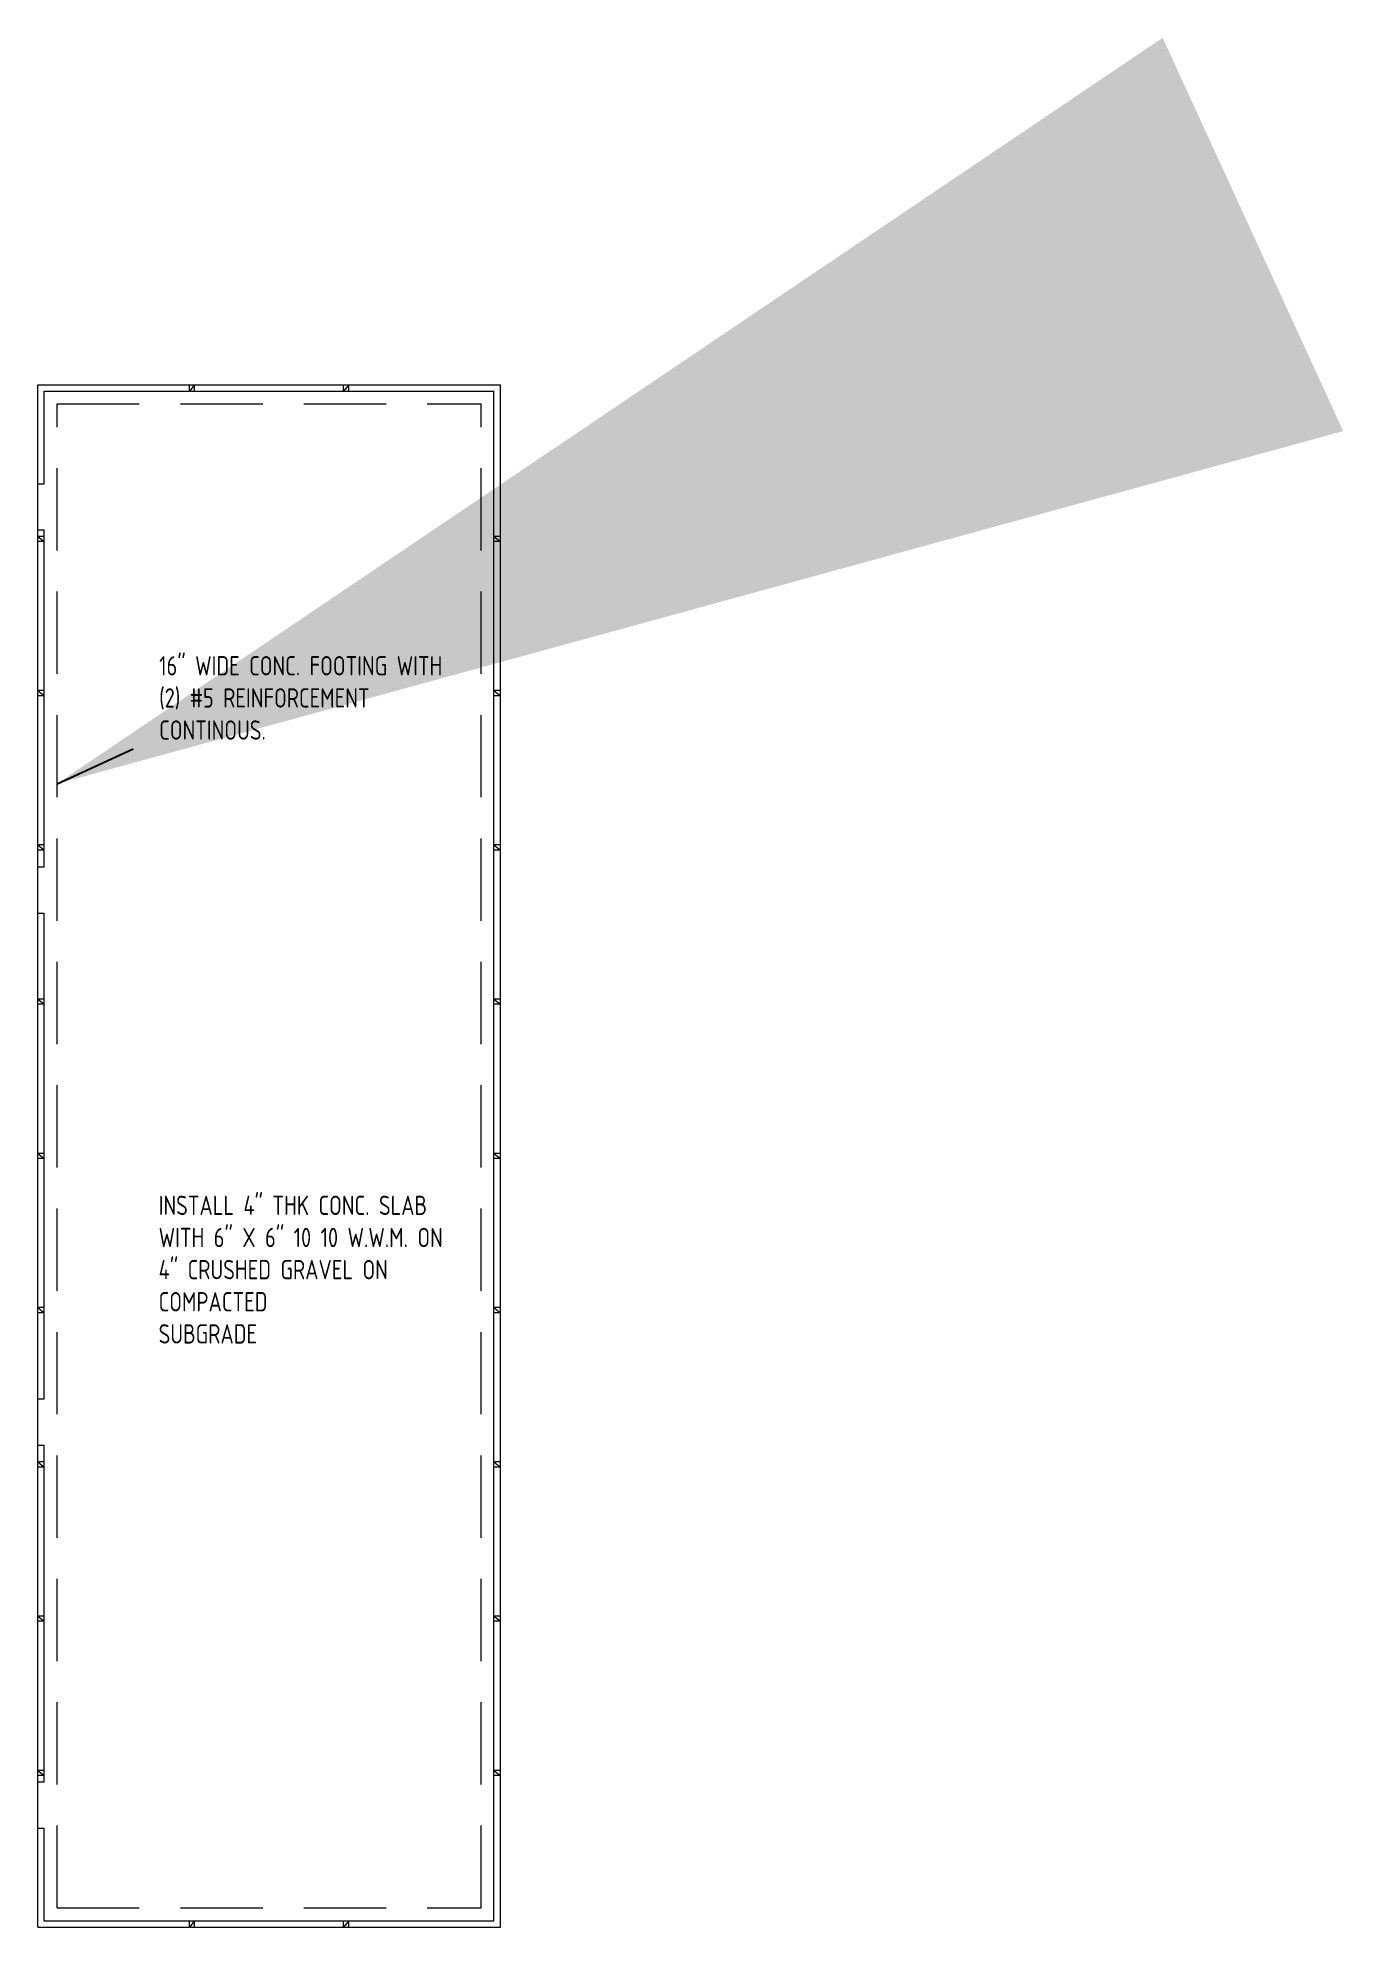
# Model space of a CAD drawing. Header units: feet. Extents: x -21894 to -15366, y -14204 to -9109.
# Drawn here: x -21251.87 to -21236, y -11071.32 to -11048.36 of the extents above; entities that cross this region are included whole.
import ezdxf

# ---------------------------------------------------------------- set-up
doc = ezdxf.new("R2010")
doc.units = ezdxf.units.FT
doc.header["$MEASUREMENT"] = 0
doc.linetypes.add('CENTERX2', pattern=[4, 2.5, -0.5, 0.5, -0.5])
doc.linetypes.add('DASHEDX2', pattern=[1.5, 1, -0.5])
for name, color, linetype, lineweight in [('anno', 7, 'Continuous', 9), ('anno2', 6, 'CENTERX2', 5), ('dim', 3, 'Continuous', 5), ('pipe', 4, 'Continuous', 5), ('wall', 7, 'Continuous', 9)]:
    doc.layers.add(name, color=color, linetype=linetype, lineweight=lineweight)
doc.styles.add('ARCH', font='archstyl.shx', dxfattribs={"width": 0.9})
doc.styles.get("Standard").update_dxf_attribs({"font": 'Roboto_Regular.ttf'})
doc.dimstyles.get("Standard").update_dxf_attribs({"dimtxt": 0.18, "dimasz": 0.18, "dimexe": 0.18, "dimexo": 0.0625, "dimgap": 0.09, "dimtad": 0, "dimtih": 1, "dimtoh": 1, "dimdec": 4, "dimzin": 0, "dimdsep": 46, "dimtxsty": 'Standard', "dimcen": 0.09, "dimadec": 0, "dimazin": 0, "dimtfac": 1, "dimtdec": 4, "dimtofl": 0, "dimtmove": 0, "dimatfit": 3, "dimfxl": 1, "dimtolj": 1, "dimtzin": 0, "dimarcsym": 0})

msp = doc.modelspace()

# ---------------------------------------------------------------- texts
at = {"layer": 'anno2', "linetype": 'Continuous', "char_height": 0.234375, "width": 3.45, "attachment_point": 1, "style": 'ARCH'}
for s, insert in [('16" WIDE CONC. FOOTING WITH (2) #5 REINFORCEMENT CONTINOUS. ', (-21250.39419, -11055.87171)), ('INSTALL 4" THK CONC. SLAB WITH 6" X 6" 10 10 W.W.M. ON 4" CRUSHED GRAVEL ON COMPACTED\\PSUBGRADE', (-21250.40063, -11062.43053))]:
    msp.add_mtext(s, dxfattribs=dict(at, insert=insert))

# ---------------------------------------------------------------- blocks, each defined once
blk = doc.blocks.new('*U10')
at = {"layer": 'dim', "color": 6}
for p, q in [((-0.031, -0.039), (-0.031, 0.039)), ((0.031, -0.039), (0.031, 0.039))]:
    blk.add_line(p, q, dxfattribs=at)
at = {"layer": 'dim'}
blk.add_line((0.031, 0.039), (-0.031, -0.039), dxfattribs=at)
blk = doc.blocks.new('*U11')
at = {"layer": 'dim', "color": 0, "linetype": 'ByBlock', "lineweight": -2, "transparency": 16777216}
for p in [(0, 0), (1.875, 0), (0, -18.671875), (1.875, -18.671875)]:
    blk.add_blockref('*U10', p, dxfattribs=at)
blk = doc.blocks.new('*U12')
at = {"layer": 'dim', "color": 6}
for p, q in [((0.039, 0.031), (-0.039, 0.031)), ((0.039, -0.031), (-0.039, -0.031))]:
    blk.add_line(p, q, dxfattribs=at)
at = {"layer": 'dim'}
blk.add_line((-0.039, 0.031), (0.039, -0.031), dxfattribs=at)
blk = doc.blocks.new('*U13')
at = {"layer": 'dim', "color": 0, "linetype": 'ByBlock', "lineweight": -2, "transparency": 16777216}
for p in [(0, 0), (5.546875, 0), (0, -1.875), (5.546875, -1.875), (0, -3.75), (5.546875, -3.75), (0, -5.625), (5.546875, -5.625), (0, -7.5), (5.546875, -7.5), (0, -9.375), (5.546875, -9.375), (0, -11.25), (5.546875, -11.25), (0, -13.125), (5.546875, -13.125), (0, -15), (5.546875, -15)]:
    blk.add_blockref('*U12', p, dxfattribs=at)

# ---------------------------------------------------------------- linework, layer by layer
at = {"layer": 'dim'}
for p, q in [((-21251.87023, -11054.33798), (-21251.87023, -11053.77548)), ((-21251.87023, -11058.99423), (-21251.87023, -11058.43173)), ((-21251.87023, -11065.46298), (-21251.87023, -11064.90048)), ((-21251.87023, -11070.11923), (-21251.87023, -11069.55673))]:
    msp.add_line(p, q, dxfattribs=at)
at = {"layer": 'pipe', "color": 1, "linetype": 'DASHEDX2'}
for p, q in [((-21251.63585, -11071.08798), (-21251.63585, -11052.80673)), ((-21251.63585, -11052.80673), (-21246.4796, -11052.80673)), ((-21246.4796, -11071.08798), (-21246.4796, -11052.80673)), ((-21251.63585, -11071.08798), (-21246.4796, -11071.08798))]:
    msp.add_line(p, q, dxfattribs=at)
at = {"layer": 'wall'}
for p, q in [((-21251.87023, -11052.57235), (-21246.24523, -11052.57235)), ((-21251.87023, -11053.77548), (-21251.87023, -11052.57235)), ((-21246.24523, -11071.32235), (-21246.24523, -11052.57235)), ((-21251.7921, -11053.77548), (-21251.7921, -11052.65048)), ((-21251.7921, -11052.65048), (-21246.32335, -11052.65048)), ((-21246.32335, -11071.24423), (-21246.32335, -11052.65048)), ((-21251.87023, -11053.77548), (-21251.7921, -11053.77548)), ((-21251.87023, -11054.33798), (-21251.7921, -11054.33798)), ((-21251.87023, -11058.43173), (-21251.87023, -11054.33798)), ((-21251.7921, -11058.43173), (-21251.7921, -11054.33798)), ((-21251.87023, -11058.43173), (-21251.7921, -11058.43173)), ((-21251.87023, -11058.99423), (-21251.7921, -11058.99423)), ((-21251.87023, -11064.90048), (-21251.87023, -11058.99423)), ((-21251.7921, -11064.90048), (-21251.7921, -11058.99423)), ((-21251.87023, -11064.90048), (-21251.7921, -11064.90048)), ((-21251.87023, -11065.46298), (-21251.7921, -11065.46298)), ((-21251.87023, -11069.55673), (-21251.87023, -11065.46298)), ((-21251.7921, -11069.55673), (-21251.7921, -11065.46298)), ((-21251.87023, -11069.55673), (-21251.7921, -11069.55673)), ((-21251.87023, -11070.11923), (-21251.7921, -11070.11923)), ((-21251.87023, -11071.32235), (-21251.87023, -11070.11923)), ((-21251.7921, -11071.24423), (-21251.7921, -11070.11923)), ((-21251.87023, -11071.32235), (-21246.24523, -11071.32235)), ((-21251.7921, -11071.24423), (-21246.32335, -11071.24423))]:
    msp.add_line(p, q, dxfattribs=at)

# ---------------------------------------------------------------- block references
at = {"layer": 'dim'}
for name, p in [('*U11', (-21249.99523, -11052.61141)), ('*U13', (-21251.83117, -11054.44735))]:
    msp.add_blockref(name, p, dxfattribs=at)

msp.set_redraw_order([(e.dxf.handle, doc.entitydb.next_handle()) for e in msp.query("TEXT MTEXT ATTDEF DIMENSION ARC_DIMENSION")])  # texts and dimensions are drawn at this point

# ---------------------------------------------------------------- leaders
at = {"layer": 'anno', "color": 5, "linetype": 'Continuous'}
msp.add_leader([(-21251.63585, -11057.42313), (-21250.71027, -11056.99807)], dimstyle='Standard', override={"dimtxt": 8, "dimasz": 16, "dimexe": 8, "dimexo": 8, "dimgap": 0.0625, "dimtih": 0, "dimtoh": 0, "dimzin": 3, "dimcen": 0.0625, "dimclrd": 5, "dimclre": 5, "dimclrt": 4, "dimaunit": 1, "dimtzin": 3}, dxfattribs=at)

doc.saveas('drawing.dxf')
